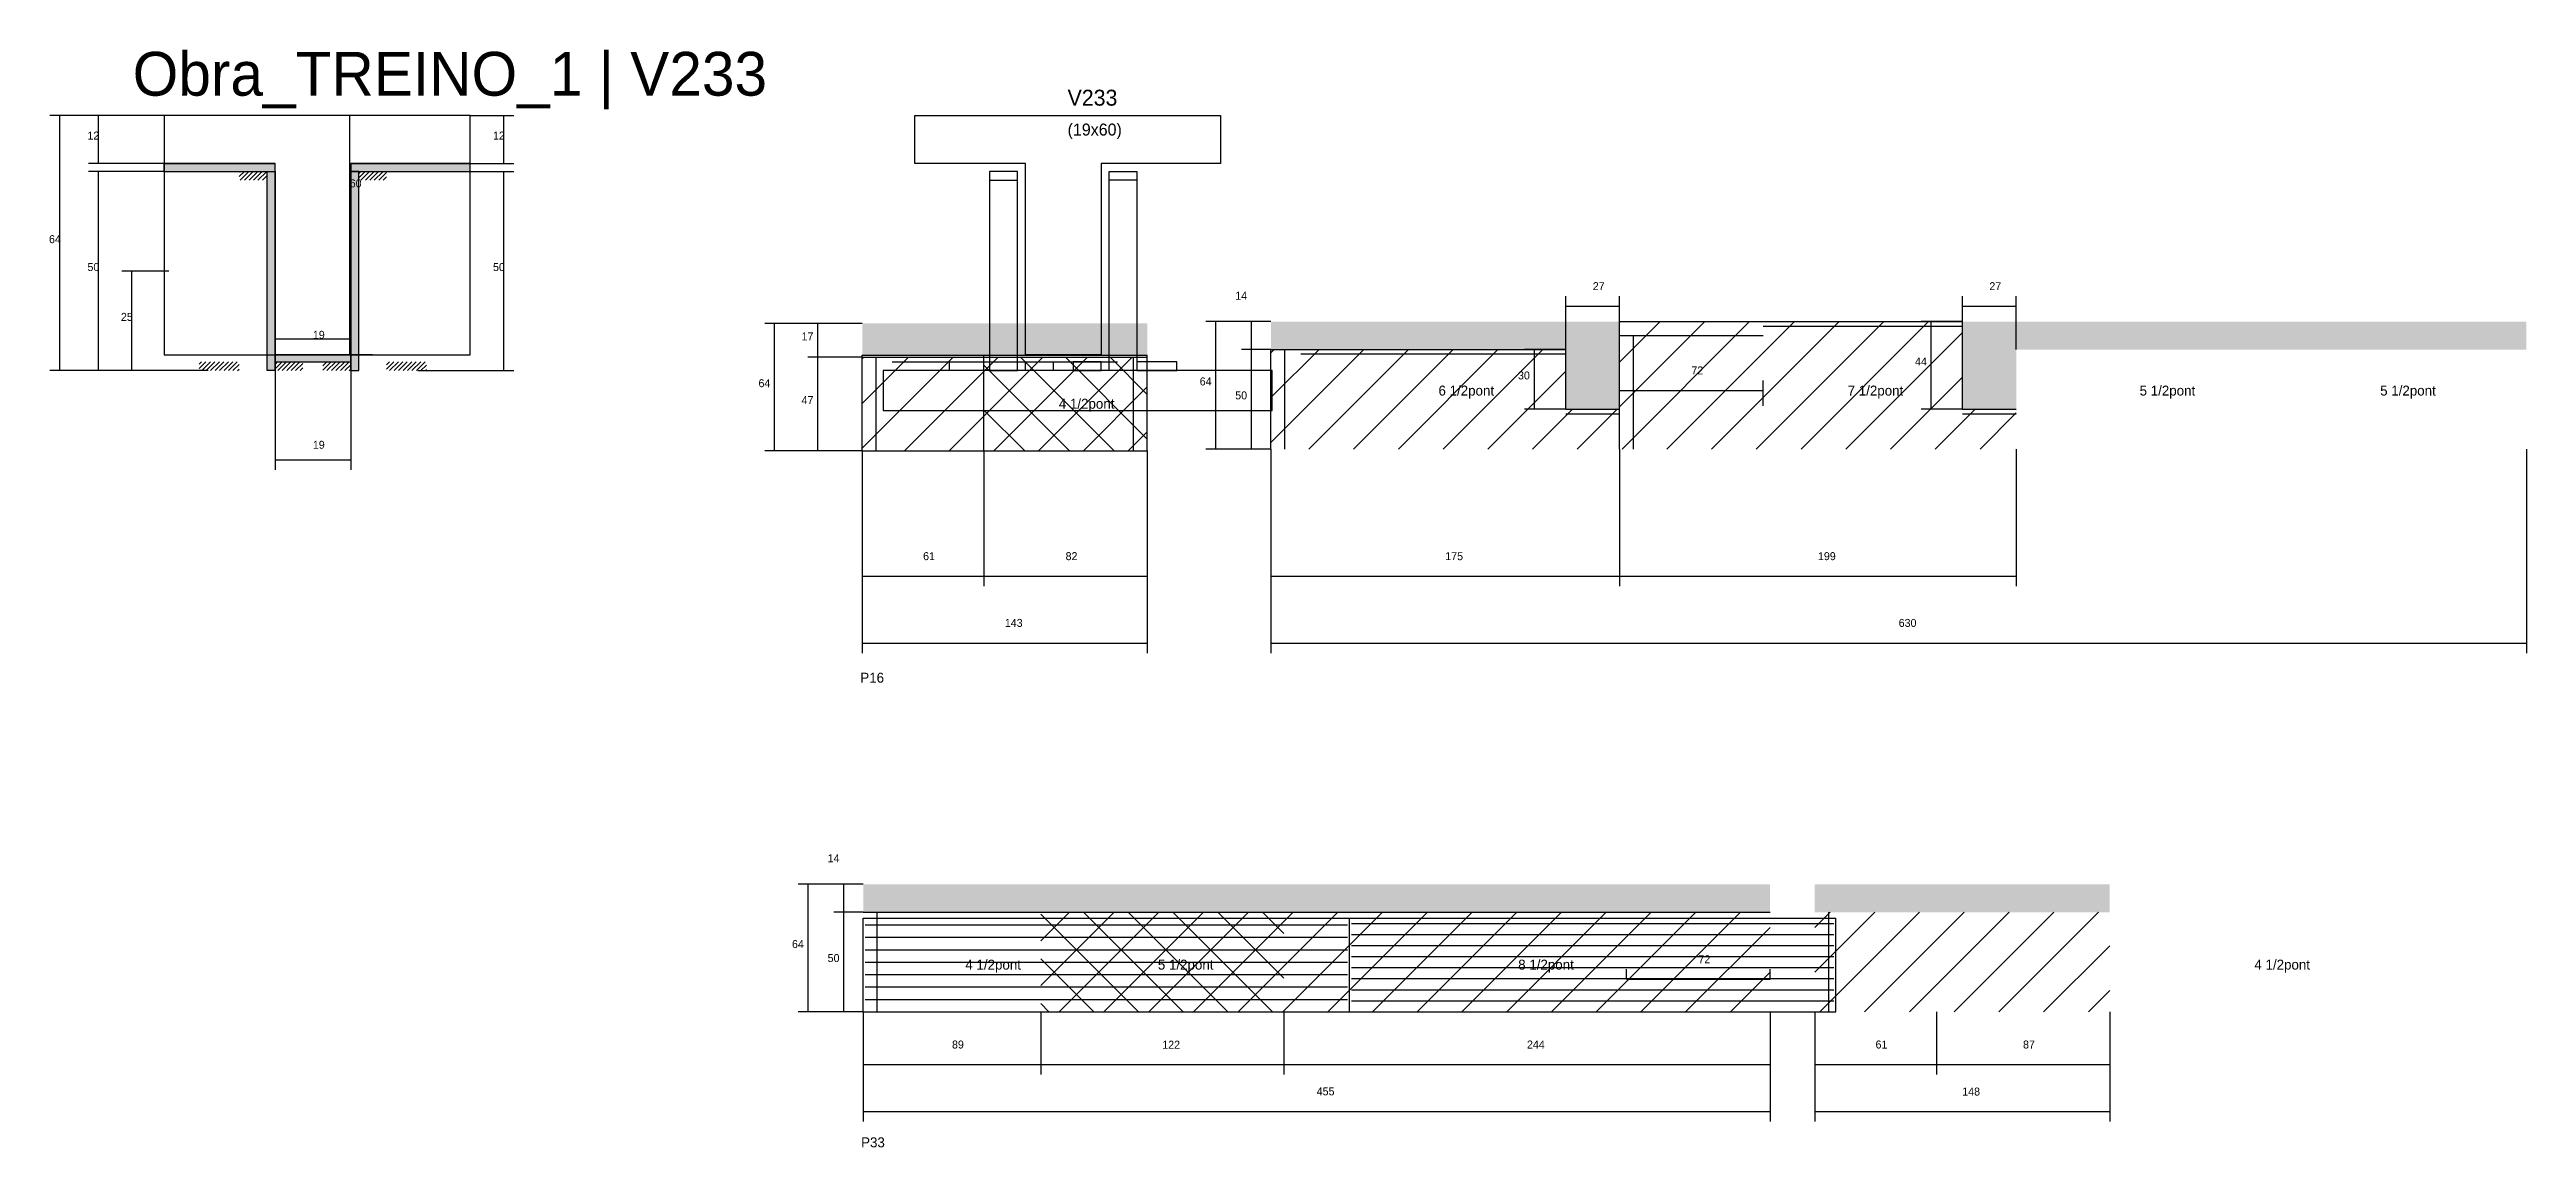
# Model space of a CAD drawing. Header units: metres. Extents: x -41 to 34800, y -36000 to 1848.
# Drawn here: x 5838 to 7081, y -13188 to -12637 of the extents above; entities that cross this region are included whole.
import ezdxf

# ---------------------------------------------------------------- set-up
doc = ezdxf.new("R2010")
doc.units = ezdxf.units.M
for name, color, linetype in [('CONCRETO', 251, 'Continuous'), ('COTA', 4, 'Continuous'), ('Cota Seção (2x)', 4, 'Continuous'), ('Hachura', 253, 'Continuous'), ('LABEL_ID', 3, 'Continuous'), ('Madeira', 126, 'Continuous'), ('NOMENCLATURA', 7, 'Continuous'), ('Painéis', 200, 'Continuous'), ('REAPROVEITAMENTO', 251, 'Continuous'), ('SARR_2.2x7', 40, 'Continuous'), ('Texto Seção', 7, 'Continuous')]:
    doc.layers.add(name, color=color, linetype=linetype)

msp = doc.modelspace()

# ---------------------------------------------------------------- texts
at = {"layer": 'COTA'}
for s, p in [('12', (5857.3, -12682)), ('12', (6060.8, -12682)), ('64', (5838, -12734)), ('50', (5857.3, -12748)), ('50', (6060.8, -12748)), ('27', (6612.6, -12757.6)), ('27', (6811.6, -12757.6)), ('25', (5874.1, -12773)), ('17', (6215.6, -12782.8)), ('30', (6575.1, -12802.4)), ('72', (6662.1, -12799.9)), ('44', (6774.3, -12795.4)), ('64', (6194, -12806.3)), ('47', (6215.6, -12814.8)), ('19', (5970.4, -12837.2)), ('61', (6276.6, -12893.1)), ('82', (6348.1, -12893.1)), ('175', (6538.6, -12893.1)), ('199', (6725.6, -12893.1)), ('143', (6317.6, -12926.6)), ('630', (6766.1, -12926.6)), ('244', (6579.6, -13138.2)), ('61', (6754.5, -13138.2)), ('87', (6828.5, -13138.2)), ('455', (6474.1, -13161.7)), ('148', (6798, -13161.8))]:
    msp.add_text(s, height=4, dxfattribs=at).set_placement(p)
at = {"layer": 'Cota Seção (2x)'}
for s, p in [('60', (5988.9, -12706)), ('14', (6433.2, -12762.4)), ('19', (5970.4, -12782)), ('64', (6415.4, -12805.4)), ('50', (6433.2, -12812.4)), ('14', (6228.7, -13044.7)), ('64', (6210.8, -13087.8)), ('50', (6228.7, -13094.8)), ('72', (6665.6, -13095.4)), ('89', (6291.1, -13138.2)), ('122', (6396.6, -13138.3))]:
    msp.add_text(s, height=4, dxfattribs=at).set_placement(p)
at = {"layer": 'LABEL_ID'}
msp.add_text('Obra_TREINO_1 | V233', height=22, dxfattribs=at).set_placement((5880, -12660))
at = {"layer": 'NOMENCLATURA'}
for s, p in [('4 1/2pont', (6344.7, -12817.1)), ('6 1/2pont', (6535.2, -12810.5)), ('7 1/2pont', (6740.5, -12810.5)), ('5 1/2pont', (6887, -12810.5)), ('5 1/2pont', (7007.7, -12810.5)), ('P16', (6245.1, -12954.6)), ('4 1/2pont', (6297.8, -13098.6)), ('5 1/2pont', (6394.4, -13098.6)), ('8 1/2pont', (6575.2, -13098.6)), ('4 1/2pont', (6944.6, -13098.6)), ('P33', (6245.5, -13187.8))]:
    msp.add_text(s, height=5, dxfattribs=at).set_placement(p)
at = {"layer": 'Texto Seção'}
for s, height, p in [('V233', 8, (6349.1, -12665)), ('(19x60)', 6, (6349.1, -12680))]:
    msp.add_text(s, height=height, dxfattribs=at).set_placement(p)

# ---------------------------------------------------------------- hatches: boundary and pattern name
at = {"layer": 'COTA'}
h = msp.add_hatch(dxfattribs=at)
h.set_pattern_fill('AR-CONC', scale=0.03)
h.paths.add_polyline_path([(6389.1, -12790.3), (6389.1, -12774.3), (6389.1, -12774.3), (6246.1, -12774.3), (6246.1, -12774.3), (6246.1, -12790.3), (6246.1, -12790.3), (6389.1, -12790.3)])
h = msp.add_hatch(dxfattribs=at)
h.set_pattern_fill('AR-CONC', scale=0.03)
h.paths.add_polyline_path([(6626.1, -12817.4), (6626.1, -12773.4), (6626.1, -12773.4), (6451.1, -12773.4), (6451.1, -12773.4), (6451.1, -12787.4), (6451.1, -12787.4), (6599.1, -12787.4), (6599.1, -12787.4), (6599.1, -12817.4), (6599.1, -12817.4), (6626.1, -12817.4)])
h = msp.add_hatch(dxfattribs=at)
h.set_pattern_fill('AR-CONC', scale=0.03)
h.paths.add_polyline_path([(6798.1, -12773.4), (6798.1, -12817.4), (6798.1, -12817.4), (6825.1, -12817.4), (6825.1, -12817.4), (6825.1, -12787.4), (6825.1, -12787.4), (7081.1, -12787.4), (7081.1, -12787.4), (7081.1, -12773.4), (7081.1, -12773.4), (6798.1, -12773.4)])
h = msp.add_hatch(dxfattribs=at)
h.set_pattern_fill('AR-CONC', scale=0.03)
h.paths.add_polyline_path([(6701.6, -13055.8), (6701.6, -13069.8), (6701.6, -13069.8), (6246.6, -13069.8), (6246.6, -13069.8), (6246.6, -13055.8), (6246.6, -13055.8), (6701.6, -13055.8)])
h = msp.add_hatch(dxfattribs=at)
h.set_pattern_fill('AR-CONC', scale=0.03)
h.paths.add_polyline_path([(6872, -13069.8), (6872, -13055.8), (6872, -13055.8), (6724, -13055.8), (6724, -13055.8), (6724, -13069.8), (6724, -13069.8), (6872, -13069.8)])
at = {"layer": 'Hachura'}
h = msp.add_hatch(color=8, dxfattribs=at)
h.dxf.hatch_style = 1
h.paths.add_polyline_path([(5951.4, -12698), (5951.4, -12694), (5951.4, -12694), (5895.8, -12694), (5895.8, -12694), (5895.8, -12698), (5895.8, -12698), (5951.4, -12698)])
h = msp.add_hatch(dxfattribs=at)
h.set_pattern_fill('ANSI31', scale=0.5)
h.paths.add_polyline_path([(5947.4, -12702.4), (5947.4, -12698), (5947.4, -12698), (5933.4, -12698), (5933.4, -12698), (5933.4, -12702.4), (5933.4, -12702.4), (5947.4, -12702.4)])
h = msp.add_hatch(color=8, dxfattribs=at)
h.dxf.hatch_style = 1
h.paths.add_polyline_path([(5947.4, -12698), (5951.4, -12698), (5951.4, -12698), (5951.4, -12798), (5951.4, -12798), (5947.4, -12798), (5947.4, -12798), (5947.4, -12698)])
h = msp.add_hatch(color=8, dxfattribs=at)
h.dxf.hatch_style = 1
h.paths.add_polyline_path([(6049.4, -12698), (6049.4, -12694), (6049.4, -12694), (5989.4, -12694), (5989.4, -12694), (5989.4, -12698), (5989.4, -12698), (6049.4, -12698)])
h = msp.add_hatch(color=8, dxfattribs=at)
h.dxf.hatch_style = 1
h.paths.add_polyline_path([(5993.4, -12698), (5989.4, -12698), (5989.4, -12698), (5989.4, -12798), (5989.4, -12798), (5993.4, -12798), (5993.4, -12798), (5993.4, -12698)])
h = msp.add_hatch(dxfattribs=at)
h.set_pattern_fill('ANSI31', scale=0.5)
h.paths.add_polyline_path([(5993.4, -12702.4), (5993.4, -12698), (5993.4, -12698), (6007.4, -12698), (6007.4, -12698), (6007.4, -12702.4), (6007.4, -12702.4), (5993.4, -12702.4)])
h = msp.add_hatch(dxfattribs=at)
h.set_pattern_fill('ANSI31', scale=0.5)
h.paths.add_polyline_path([(5913.4, -12798), (5913.4, -12793.6), (5913.4, -12793.6), (5933.4, -12793.6), (5933.4, -12793.6), (5933.4, -12798), (5933.4, -12798), (5913.4, -12798)])
h = msp.add_hatch(color=8, dxfattribs=at)
h.dxf.hatch_style = 1
h.paths.add_polyline_path([(5989.4, -12793.6), (5989.4, -12790), (5989.4, -12790), (5951.4, -12790), (5951.4, -12790), (5951.4, -12793.6), (5951.4, -12793.6), (5989.4, -12793.6)])
h = msp.add_hatch(dxfattribs=at)
h.set_pattern_fill('ANSI31', scale=0.5)
h.paths.add_polyline_path([(5951.4, -12798), (5951.4, -12793.6), (5951.4, -12793.6), (5965.4, -12793.6), (5965.4, -12793.6), (5965.4, -12798), (5965.4, -12798), (5951.4, -12798)])
h = msp.add_hatch(dxfattribs=at)
h.set_pattern_fill('ANSI31', scale=0.5)
h.paths.add_polyline_path([(5989.4, -12798), (5989.4, -12793.6), (5989.4, -12793.6), (5975.4, -12793.6), (5975.4, -12793.6), (5975.4, -12798), (5975.4, -12798), (5989.4, -12798)])
h = msp.add_hatch(dxfattribs=at)
h.set_pattern_fill('ANSI31', scale=0.5)
h.paths.add_polyline_path([(6027.4, -12798), (6027.4, -12793.6), (6027.4, -12793.6), (6007.4, -12793.6), (6007.4, -12793.6), (6007.4, -12798), (6007.4, -12798), (6027.4, -12798)])
at = {"layer": 'REAPROVEITAMENTO'}
h = msp.add_hatch(dxfattribs=at)
h.set_pattern_fill('ANSI31', scale=5)
h.paths.add_polyline_path([(6798.1, -12817.4), (6798.1, -12773.4), (6798.1, -12773.4), (6626.1, -12773.4), (6626.1, -12773.4), (6626.1, -12837.4), (6626.1, -12837.4), (6825.1, -12837.4), (6825.1, -12837.4), (6825.1, -12817.4), (6825.1, -12817.4), (6798.1, -12817.4)])
h = msp.add_hatch(dxfattribs=at)
h.set_pattern_fill('ANSI31', scale=5)
h.paths.add_polyline_path([(6599.1, -12817.4), (6599.1, -12787.4), (6599.1, -12787.4), (6451.1, -12787.4), (6451.1, -12787.4), (6451.1, -12837.4), (6451.1, -12837.4), (6626.1, -12837.4), (6626.1, -12837.4), (6626.1, -12817.4), (6626.1, -12817.4), (6599.1, -12817.4)])
h = msp.add_hatch(dxfattribs=at)
h.set_pattern_fill('ANSI31', scale=5)
h.paths.add_polyline_path([(6246.1, -12838.3), (6307.1, -12838.3), (6307.1, -12838.3), (6307.1, -12791.3), (6307.1, -12791.3), (6246.1, -12791.3), (6246.1, -12791.3), (6246.1, -12838.3)])
h = msp.add_hatch(dxfattribs=at)
h.set_pattern_fill('ANSI37', scale=5)
h.paths.add_polyline_path([(6389.1, -12791.3), (6307.1, -12791.3), (6307.1, -12791.3), (6307.1, -12838.3), (6307.1, -12838.3), (6389.1, -12838.3), (6389.1, -12838.3), (6389.1, -12791.3)])
h = msp.add_hatch(dxfattribs=at)
h.set_pattern_fill('ANSI37', scale=5)
h.paths.add_polyline_path([(6457.6, -13069.8), (6335.6, -13069.8), (6335.6, -13069.8), (6335.6, -13119.8), (6335.6, -13119.8), (6457.6, -13119.8), (6457.6, -13119.8), (6457.6, -13069.8)])
h = msp.add_hatch(dxfattribs=at)
h.set_pattern_fill('ANSI31', scale=5)
h.paths.add_polyline_path([(6457.6, -13119.8), (6701.6, -13119.8), (6701.6, -13119.8), (6701.6, -13069.8), (6701.6, -13069.8), (6457.6, -13069.8), (6457.6, -13069.8), (6457.6, -13119.8)])
h = msp.add_hatch(dxfattribs=at)
h.set_pattern_fill('ANSI31', scale=5)
h.paths.add_polyline_path([(6724, -13119.8), (6872, -13119.8), (6872, -13119.8), (6872, -13069.8), (6872, -13069.8), (6724, -13069.8), (6724, -13069.8), (6724, -13119.8)])

# ---------------------------------------------------------------- linework, layer by layer
at = {"layer": 'CONCRETO'}
for points in [[(5895.8, -12790), (6049.4, -12790), (6049.4, -12670), (5895.8, -12670)], [(6272.4, -12694), (6272.4, -12670), (6425.9, -12670), (6425.9, -12694), (6365.9, -12694), (6365.9, -12790), (6327.9, -12790), (6327.9, -12694)]]:
    msp.add_lwpolyline(points, close=True, dxfattribs=at)
at = {"layer": 'COTA'}
for p, q in [((5895.8, -12670), (5838.5, -12670)), ((5843.5, -12798), (5843.5, -12670)), ((5895.8, -12670), (5857.8, -12670)), ((5862.8, -12694), (5862.8, -12670)), ((6049.4, -12670), (6071.3, -12670)), ((6066.3, -12694), (6066.3, -12670)), ((5895.8, -12694), (5857.8, -12694)), ((5895.8, -12698), (5857.8, -12698)), ((5862.8, -12798), (5862.8, -12698)), ((6049.4, -12694), (6071.3, -12694)), ((6049.4, -12698), (6071.3, -12698)), ((6066.3, -12798), (6066.3, -12698)), ((5898.1, -12748), (5874.6, -12748)), ((5879.6, -12798), (5879.6, -12748)), ((6599.1, -12787.4), (6599.1, -12760.6)), ((6626.1, -12773.4), (6626.1, -12760.6)), ((6798.1, -12773.4), (6798.1, -12760.6)), ((6825.1, -12787.4), (6825.1, -12760.6)), ((6246.1, -12774.3), (6197.1, -12774.3)), ((6202.1, -12838.3), (6202.1, -12774.3)), ((6246.1, -12774.3), (6218.7, -12774.3)), ((6223.7, -12791.3), (6223.7, -12774.3)), ((6599.1, -12765.6), (6626.1, -12765.6)), ((6798.1, -12773.4), (6777.4, -12773.4)), ((6782.4, -12817.4), (6782.4, -12773.4)), ((6798.1, -12765.6), (6825.1, -12765.6)), ((6599.1, -12787.4), (6578.4, -12787.4)), ((6583.4, -12817.4), (6583.4, -12787.4)), ((5917.8, -12798), (5838.5, -12798)), ((5917.8, -12798), (5857.8, -12798)), ((5898.1, -12798), (5874.6, -12798)), ((5951.4, -12798), (5951.4, -12847.7)), ((5989.4, -12798), (5989.4, -12847.7)), ((6023, -12798), (6071.3, -12798)), ((6246.1, -12791.3), (6218.7, -12791.3)), ((6246.1, -12791.3), (6218.7, -12791.3)), ((6223.7, -12838.3), (6223.7, -12791.3)), ((6626.1, -12815.7), (6626.1, -12802.9)), ((6626.1, -12807.9), (6698.1, -12807.9)), ((6698.1, -12815.7), (6698.1, -12802.9)), ((6599.1, -12817.4), (6578.4, -12817.4)), ((6798.1, -12817.4), (6777.4, -12817.4)), ((6246.1, -12838.3), (6197.1, -12838.3)), ((6246.1, -12838.3), (6218.7, -12838.3)), ((6246.1, -12838.3), (6246.1, -12906.2)), ((6246.1, -12838.3), (6246.1, -12939.8)), ((6307.1, -12838.3), (6307.1, -12906.2)), ((6307.1, -12838.3), (6307.1, -12906.2)), ((6389.1, -12838.3), (6389.1, -12906.2)), ((6389.1, -12838.3), (6389.1, -12939.8)), ((6451.1, -12837.4), (6451.1, -12939.8)), ((6451.1, -12837.4), (6451.1, -12906.2)), ((6626.1, -12837.4), (6626.1, -12906.2)), ((6626.1, -12837.4), (6626.1, -12906.2)), ((6825.1, -12837.4), (6825.1, -12906.2)), ((7081.1, -12837.4), (7081.1, -12939.8)), ((5951.4, -12842.7), (5989.4, -12842.7)), ((6246.1, -12901.2), (6307.1, -12901.2)), ((6307.1, -12901.2), (6389.1, -12901.2)), ((6451.1, -12901.2), (6626.1, -12901.2)), ((6626.1, -12901.2), (6825.1, -12901.2)), ((6246.1, -12934.8), (6389.1, -12934.8)), ((6451.1, -12934.8), (7081.1, -12934.8)), ((6246.6, -13119.8), (6246.6, -13174.9)), ((6457.6, -13119.8), (6457.6, -13151.3)), ((6701.6, -13119.8), (6701.6, -13151.3)), ((6701.6, -13119.8), (6701.6, -13174.9)), ((6724, -13119.8), (6724, -13151.3)), ((6724, -13119.8), (6724, -13174.9)), ((6785, -13119.8), (6785, -13151.3)), ((6785, -13119.8), (6785, -13151.3)), ((6872, -13119.8), (6872, -13151.3)), ((6872, -13119.8), (6872, -13174.9)), ((6457.6, -13146.3), (6701.6, -13146.3)), ((6724, -13146.3), (6785, -13146.3)), ((6785, -13146.3), (6872, -13146.3)), ((6246.6, -13169.9), (6701.6, -13169.9)), ((6724, -13169.9), (6872, -13169.9))]:
    msp.add_line(p, q, dxfattribs=at)
at = {"layer": 'Cota Seção (2x)'}
for p, q in [((6000.4, -12670), (5983.9, -12670)), ((5988.9, -12790), (5988.9, -12670)), ((6451.1, -12773.4), (6418.5, -12773.4)), ((6423.5, -12837.4), (6423.5, -12773.4)), ((6451.1, -12773.4), (6436.3, -12773.4)), ((6441.3, -12787.4), (6441.3, -12773.4)), ((5951.4, -12798), (5951.4, -12777)), ((5951.4, -12782), (5989.4, -12782)), ((5989.4, -12798), (5989.4, -12777)), ((6451.1, -12787.4), (6436.3, -12787.4)), ((6451.1, -12787.4), (6436.3, -12787.4)), ((6441.3, -12837.4), (6441.3, -12787.4)), ((6000.4, -12790), (5983.9, -12790)), ((6451.1, -12837.4), (6418.5, -12837.4)), ((6451.1, -12837.4), (6436.3, -12837.4)), ((6246.6, -13055.8), (6213.9, -13055.8)), ((6218.9, -13119.8), (6218.9, -13055.8)), ((6246.6, -13055.8), (6231.8, -13055.8)), ((6236.8, -13069.8), (6236.8, -13055.8)), ((6246.6, -13069.8), (6231.8, -13069.8)), ((6246.6, -13069.8), (6231.8, -13069.8)), ((6236.8, -13119.8), (6236.8, -13069.8)), ((6629.6, -13103.4), (6629.6, -13098.4)), ((6701.6, -13103.4), (6701.6, -13098.4)), ((6629.6, -13103.4), (6701.6, -13103.4)), ((6246.6, -13119.8), (6213.9, -13119.8)), ((6246.6, -13119.8), (6231.8, -13119.8)), ((6246.6, -13119.8), (6246.6, -13151.3)), ((6335.6, -13119.8), (6335.6, -13151.3)), ((6335.6, -13119.8), (6335.6, -13151.3)), ((6457.6, -13119.8), (6457.6, -13151.3)), ((6246.6, -13146.3), (6335.6, -13146.3)), ((6335.6, -13146.3), (6457.6, -13146.3))]:
    msp.add_line(p, q, dxfattribs=at)
at = {"layer": 'Madeira'}
for points in [[(6323.9, -12702.4), (6323.9, -12698), (6309.9, -12698), (6309.9, -12702.4)], [(6323.9, -12698), (6309.9, -12698), (6309.9, -12798), (6323.9, -12798)], [(6369.9, -12702.4), (6369.9, -12698), (6383.9, -12698), (6383.9, -12702.4)], [(6369.9, -12698), (6383.9, -12698), (6383.9, -12798), (6369.9, -12798)], [(6256.6, -12818), (6451.8, -12818), (6451.8, -12798), (6256.6, -12798)], [(6289.9, -12798), (6289.9, -12793.6), (6309.9, -12793.6), (6309.9, -12798)], [(6327.9, -12798), (6327.9, -12793.6), (6341.9, -12793.6), (6341.9, -12798)], [(6365.9, -12798), (6365.9, -12793.6), (6351.9, -12793.6), (6351.9, -12798)], [(6403.9, -12798), (6403.9, -12793.6), (6383.9, -12793.6), (6383.9, -12798)]]:
    msp.add_lwpolyline(points, close=True, dxfattribs=at)
at = {"layer": 'Painéis'}
for p, q in [((5895.8, -12694), (5951.4, -12694)), ((5895.8, -12698), (5895.8, -12694)), ((5951.4, -12698), (5951.4, -12694)), ((5951.4, -12798), (5951.4, -12698)), ((5989.4, -12694), (6049.4, -12694)), ((5989.4, -12698), (5989.4, -12694)), ((5989.4, -12798), (5989.4, -12698)), ((6049.4, -12698), (6049.4, -12694)), ((6626.1, -12773.4), (6798.1, -12773.4)), ((6626.1, -12837.4), (6626.1, -12773.4)), ((6798.1, -12817.4), (6798.1, -12773.4)), ((6451.1, -12787.4), (6599.1, -12787.4)), ((6451.1, -12837.4), (6451.1, -12787.4)), ((6599.1, -12817.4), (6599.1, -12787.4)), ((5951.4, -12790), (5989.4, -12790)), ((5951.4, -12793.6), (5951.4, -12790)), ((5989.4, -12793.6), (5989.4, -12790)), ((6246.1, -12791.3), (6389.1, -12791.3)), ((6246.1, -12838.3), (6246.1, -12791.3)), ((6307.1, -12838.3), (6307.1, -12791.3)), ((6389.1, -12838.3), (6389.1, -12791.3)), ((6599.1, -12817.4), (6626.1, -12817.4)), ((6798.1, -12817.4), (6825.1, -12817.4)), ((6246.1, -12838.3), (6389.1, -12838.3)), ((6246.6, -13069.8), (6701.6, -13069.8)), ((6246.6, -13072.8), (6490.6, -13072.8)), ((6246.6, -13119.8), (6246.6, -13072.8)), ((6490.6, -13119.8), (6490.6, -13072.8)), ((6490.6, -13072.8), (6734.6, -13072.8)), ((6490.6, -13119.8), (6490.6, -13072.8)), ((6734.6, -13119.8), (6734.6, -13072.8)), ((6246.6, -13119.8), (6701.6, -13119.8)), ((6246.6, -13119.8), (6490.6, -13119.8)), ((6490.6, -13119.8), (6734.6, -13119.8))]:
    msp.add_line(p, q, dxfattribs=at)
for points in [[(5951.4, -12698), (5951.4, -12694), (5895.8, -12694), (5895.8, -12698)], [(5947.4, -12698), (5951.4, -12698), (5951.4, -12798), (5947.4, -12798)], [(6049.4, -12698), (6049.4, -12694), (5989.4, -12694), (5989.4, -12698)], [(5993.4, -12698), (5989.4, -12698), (5989.4, -12798), (5993.4, -12798)], [(5989.4, -12793.6), (5989.4, -12790), (5951.4, -12790), (5951.4, -12793.6)]]:
    msp.add_lwpolyline(points, close=True, dxfattribs=at)
at = {"layer": 'SARR_2.2x7'}
for p, q in [((6698.1, -12775.6), (6798.1, -12775.6)), ((6458.1, -12837.4), (6458.1, -12787.4)), ((6626.1, -12780.4), (6698.1, -12780.4)), ((6633.1, -12837.4), (6633.1, -12780.4)), ((6246.1, -12790.3), (6389.1, -12790.3)), ((6246.1, -12791.3), (6246.1, -12790.3)), ((6253.1, -12838.3), (6253.1, -12791.3)), ((6261.1, -12793.5), (6307.1, -12793.5)), ((6307.1, -12791.3), (6307.1, -12790.3)), ((6307.1, -12793.5), (6374.1, -12793.5)), ((6382.1, -12838.3), (6382.1, -12791.3)), ((6389.1, -12791.3), (6389.1, -12790.3)), ((6466.1, -12789.6), (6599.1, -12789.6)), ((6599.1, -12819.6), (6626.1, -12819.6)), ((6798.1, -12819.6), (6825.1, -12819.6)), ((6253.6, -13119.8), (6253.6, -13069.8)), ((6731, -13119.8), (6731, -13069.8)), ((6247.6, -13076.1), (6489.6, -13076.1)), ((6247.6, -13082.3), (6489.6, -13082.3)), ((6491.6, -13075.4), (6733.6, -13075.4)), ((6491.6, -13080.9), (6733.6, -13080.9)), ((6491.6, -13086.5), (6733.6, -13086.5)), ((6247.6, -13088.6), (6489.6, -13088.6)), ((6247.6, -13094.8), (6489.6, -13094.8)), ((6491.6, -13092), (6733.6, -13092)), ((6491.6, -13097.6), (6733.6, -13097.6)), ((6247.6, -13101.1), (6489.6, -13101.1)), ((6247.6, -13107.3), (6489.6, -13107.3)), ((6491.6, -13103.1), (6733.6, -13103.1)), ((6491.6, -13108.7), (6733.6, -13108.7)), ((6247.6, -13113.6), (6489.6, -13113.6)), ((6491.6, -13114.2), (6733.6, -13114.2))]:
    msp.add_line(p, q, dxfattribs=at)

msp.set_redraw_order([(e.dxf.handle, doc.entitydb.next_handle()) for e in msp.query("TEXT MTEXT ATTDEF DIMENSION ARC_DIMENSION")])  # texts and dimensions are drawn at this point

doc.saveas('drawing.dxf')
